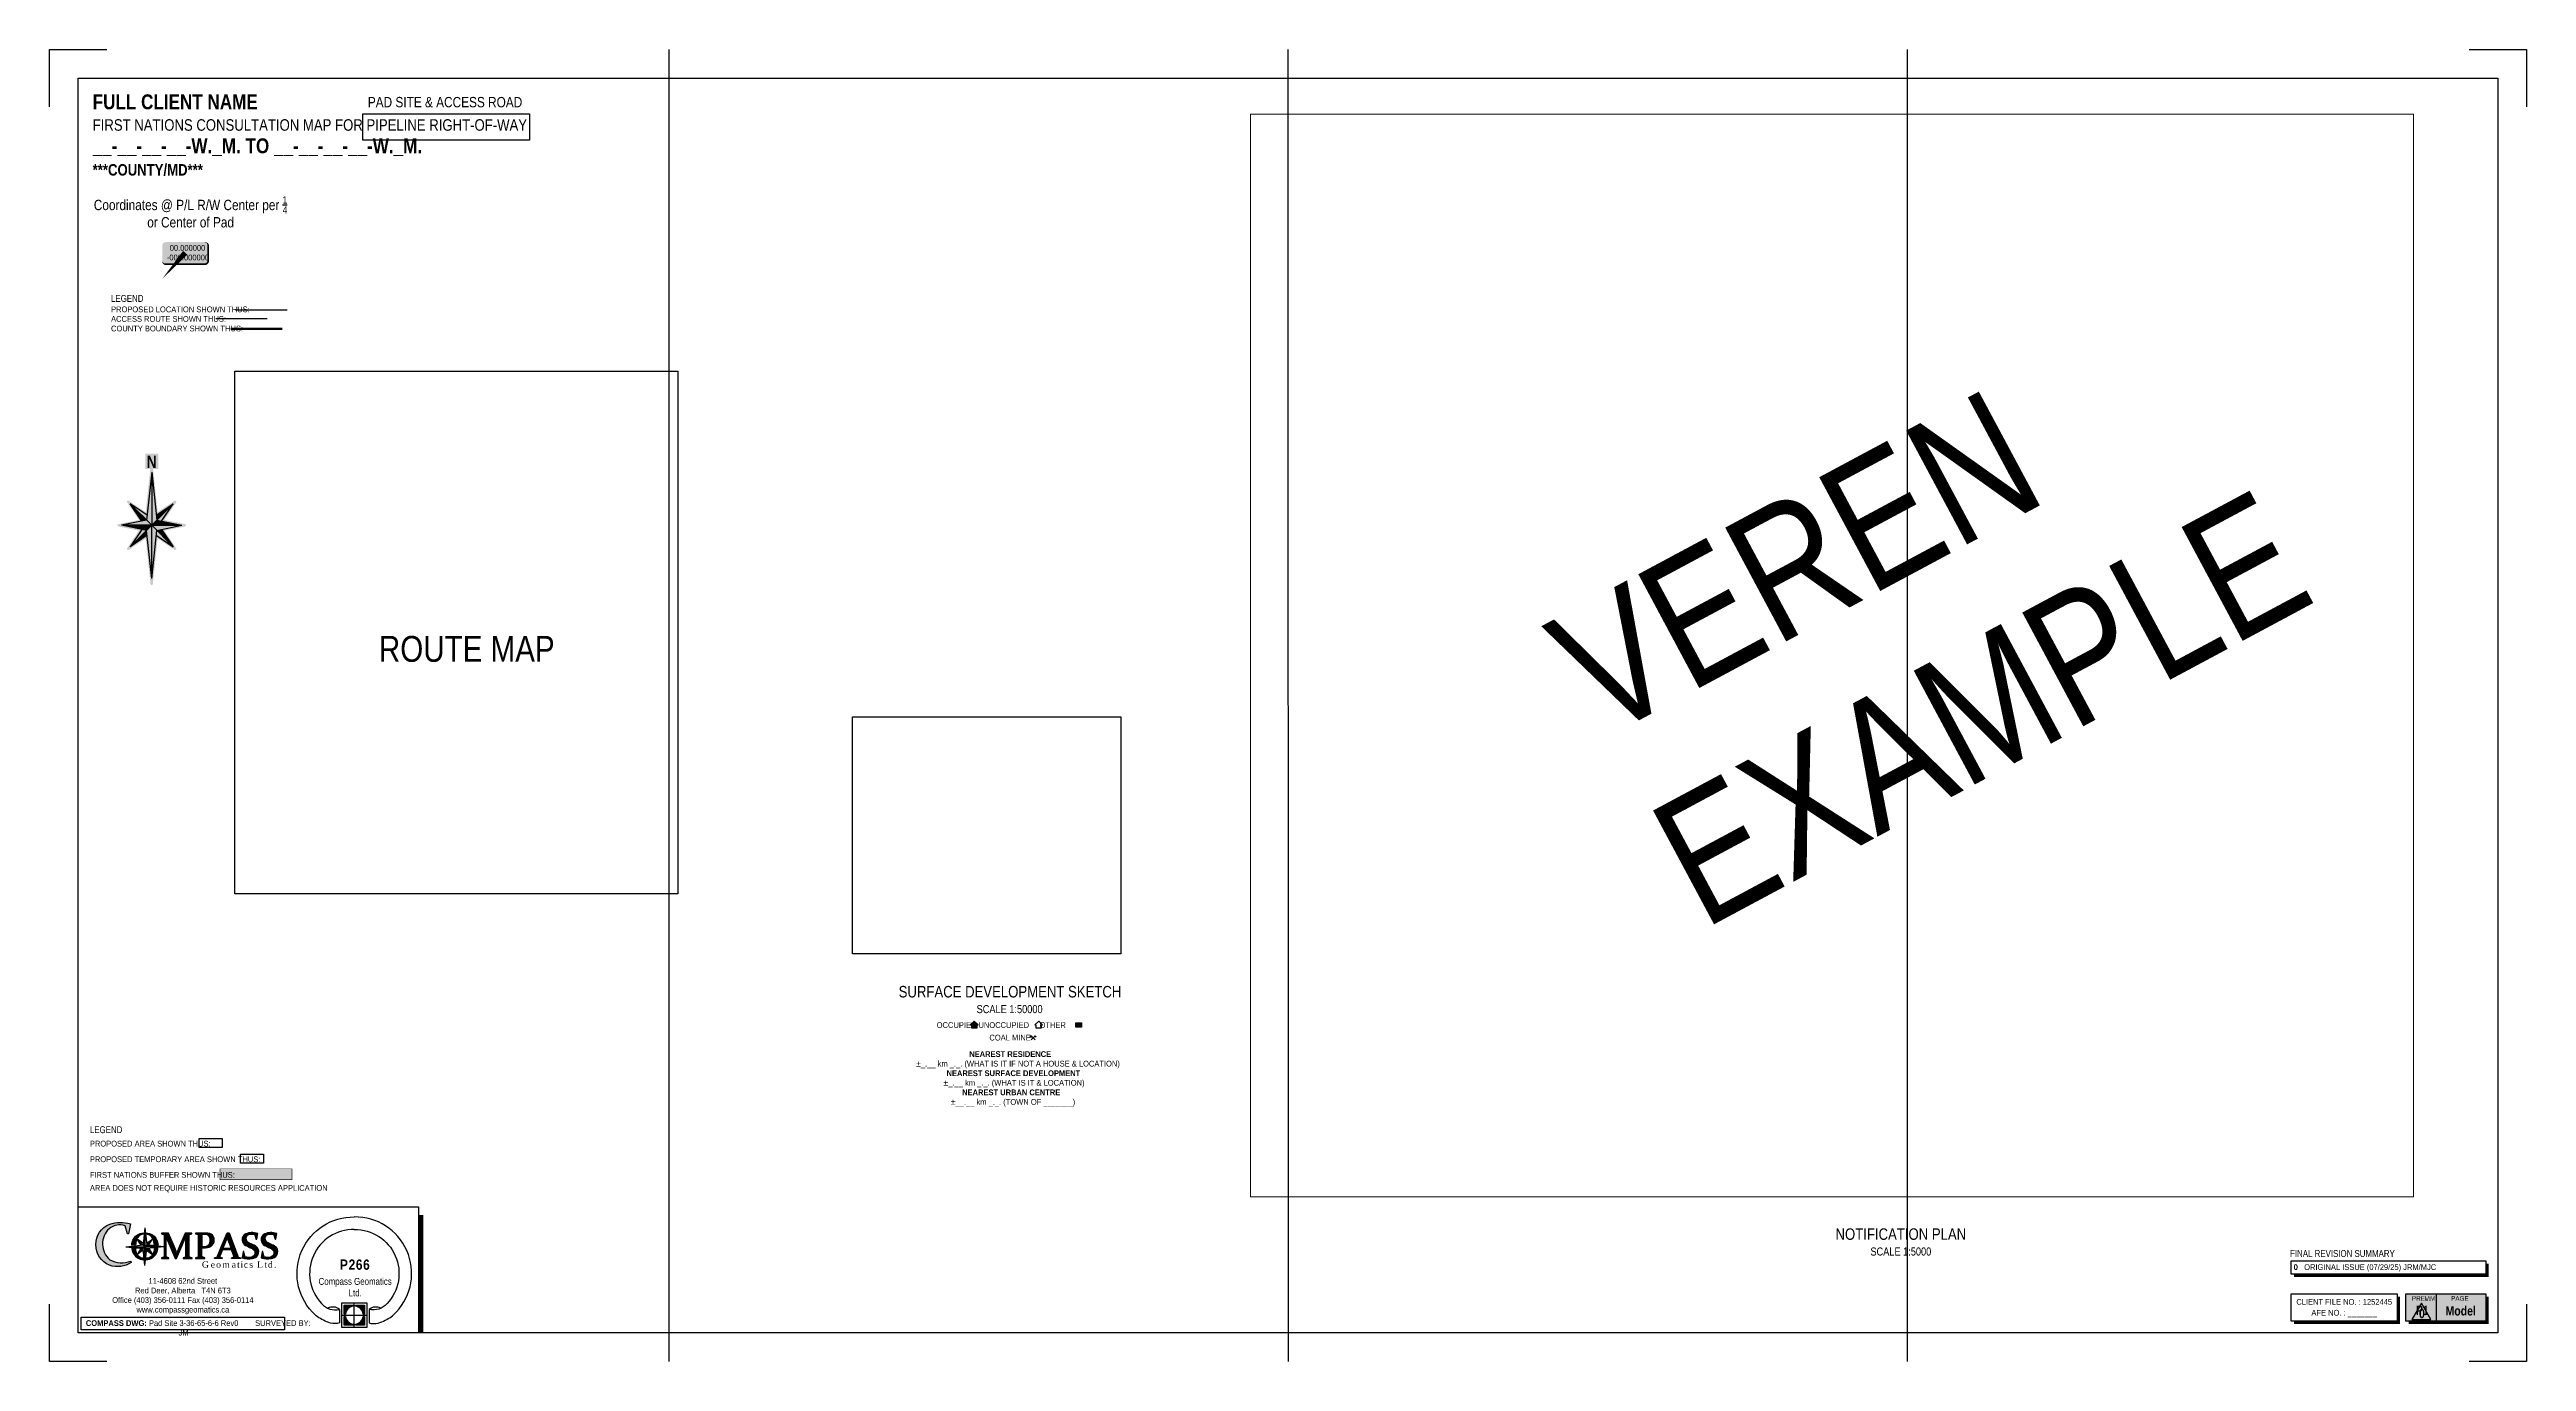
# Paper-space layout 'FNC' of a CAD drawing. Extents: x -1834 to 2484, y -232 to 2054.
import ezdxf
from ezdxf.enums import TextEntityAlignment as Align

# ---------------------------------------------------------------- set-up
doc = ezdxf.new("R2010")
doc.units = 0
doc.header["$LTSCALE"] = 5
doc.linetypes.add('BORDER2', pattern=[22.224999999999998, 6.35, -3.175, 6.35, -3.175, 0, -3.175])
doc.linetypes.add('foc-TIELINE', pattern=[1.875, 1.25, -0.625])
doc.layers.get('Defpoints').update_dxf_attribs({"color": 9})
doc.layers.add('AS-COUNTY', color=7, linetype='BORDER2', lineweight=60, true_color=0xcc33ff)
for name, color, linetype in [('AS-RESIDENCE', 14, 'Continuous'), ('AS-SYMBOL', 7, 'Continuous'), ('AS-UNDERLAY-H', 141, 'Continuous'), ('CG-LOGO', 7, 'Continuous'), ('CG-NORTH', 7, 'Continuous'), ('CG-NOTES', 7, 'Continuous'), ('CG-PRELIM', 7, 'Continuous'), ('CG-REVISION', 7, 'Continuous'), ('DETAIL-T', 7, 'Continuous'), ('P-PROPOSED', 10, 'Continuous'), ('P-TEMP_WORKSPACE', 46, 'Continuous')]:
    doc.layers.add(name, color=color, linetype=linetype)
doc.layers.add('P-FNC BUFFER OUTLINE-YELLOW', color=7, linetype='foc-TIELINE', true_color=0xffcf3d)
doc.layers.add('P-FNC-HATCH', color=7, linetype='Continuous', true_color=0xb8b800, transparency=0.6)
doc.styles.add('80', font='ARIALN.TTF', dxfattribs={"height": 10})
doc.styles.add('80CG', font='ARIALN.TTF', dxfattribs={"height": 10})
doc.styles.add('80L', font='ARIALN.TTF', dxfattribs={"height": 10})
doc.styles.add('BOLD', font='ARIALNB.TTF')

psp = doc.layouts.new('FNC')

# ---------------------------------------------------------------- texts
at = {"insert": (-1763.407254397311, 178.1712860841058), "char_height": 12, "attachment_point": 1, "style": '80L'}
psp.add_mtext_dynamic_manual_height_columns('{\\C14;LEGEND}', width=58.91155714285713, gutter_width=45, heights=[0], dxfattribs=at)
at = {"layer": 'CG-NOTES', "style": '80L'}
for s, p in [('PROPOSED AREA SHOWN THUS:', (-1763.500980903567, 142.8812619423811)), ('PROPOSED TEMPORARY AREA SHOWN THUS:', (-1763.500980903567, 115.6602597994192)), ('FIRST NATIONS BUFFER SHOWN THUS:', (-1763.500980903567, 88.43925765645736)), ('AREA DOES NOT REQUIRE HISTORIC RESOURCES APPLICATION', (-1763.500980903567, 65.66025979941924))]:
    psp.add_text(s, height=10, dxfattribs=at).set_placement(p)
at = {"layer": 'CG-NOTES'}
for s, insert, char_height, width, attachment_point, style in [('{\\fArial Narrow|b1|i0|c0|p34;\\H1.3x;\\C14;FULL CLIENT NAME\\fBook Antiqua|b0|i0|c0|p18;\\H0.076923x;\\L\\C256; \\H10x;\\P}FIRST NATIONS CONSULTATION MAP FOR PIPELINE RIGHT-OF-WAY\\P{\\fArial Narrow|b1|i0|c0|p34;\\H1.3x;\\C14;__-__-__-__-W._M. TO __-__-__-__-W._M.}', (-1758.641659961166, 1976.270205977422), 20, 878.9470173445253, 1, '80'), ('{\\H1.2x;\\C14;LEGEND\\H0.83333x;\\C256;\\PPROPOSED LOCATION SHOWN THUS:\\PACCESS ROUTE SHOWN THUS:\\P}COUNTY BOUNDARY SHOWN THUS:', (-1726.585790404541, 1626.611021921731), 10, 457.2221885556094, 1, '80'), ('\\pi144.55;{\\fArial Narrow|b1|i0|c0|p34;NEAREST RESIDENCE}\\P\\pi51.473;±_.__ km _._. (WHAT IS IT IF NOT A HOUSE & LOCATION)\\P\\pi104.93;{\\fArial Narrow|b1|i0|c0|p34;NEAREST SURFACE DEVELOPMENT}\\P\\pi99.211;±_.__ km _._. (WHAT IS IT & LOCATION)\\P\\pi132.15;{\\fArial Narrow|b1|i0|c0|p34;NEAREST URBAN CENTRE}\\P\\pi111.92;±__.__ km _._. (TOWN OF _______)', (-375.0201031254701, 308.9063611859208), 10, 412.3994344134993, 1, '80CG'), ('11-4608 62nd Street\\PRed Deer, Alberta   T4N 6T3\\POffice (403) 356-0111^IFax (403) 356-0114\\Pwww.compassgeomatics.ca', (-1601.41832687675, -117.9060090254502), 10, 219.7725784447476, 5, '80'), ('\\pi2.8697; {\\fArial Narrow|b1|i0|c0|p34;\\C14;COMPASS DWG:} Pad Site 3-36-65-6-6 Rev0        SURVEYED BY: \\P\\pi168.17;JM', (-1777.072634464801, -159.844703187493), 10, 350.4393271745104, 1, '80')]:
    psp.add_mtext(s, dxfattribs=dict(at, insert=insert, char_height=char_height, width=width, attachment_point=attachment_point, style=style))
at = {"layer": 'Defpoints', "color": 3, "attachment_point": 1, "style": '80'}
for s, width, insert, char_height in [('\\A1;PAD SITE & ACCESS ROAD', 268.2891405184175, (-1278.963496120771, 1971.744211263408), 18), ('\\A1;\\pi10.831;Coordinates @ P/L R/W Center per {\\H0.7x;\\S1/4;}\\P\\pi103.95;or Center of Pad', 357.049031377899, (-1767.47327388424, 1798.672310693514), 18), ('ROUTE MAP', 409.7944522456092, (-1259.644606022166, 1032.520158898175), 45)]:
    psp.add_mtext_dynamic_manual_height_columns(s, width=width, gutter_width=45, heights=[0], dxfattribs=dict(at, insert=insert, char_height=char_height))
at = {"layer": 'Defpoints', "color": 3, "insert": (765.7305170714019, 1048.881700682064), "char_height": 225, "width": 2025.045550420606, "attachment_point": 1, "rotation": 28.193044301696812, "style": '80'}
psp.add_mtext('VEREN EXAMPLE', dxfattribs=at)
at = {"layer": 'DETAIL-T', "color": 3, "char_height": 20, "style": '80CG'}
for s, insert, width, attachment_point in [('\\pi2.3966;SURFACE DEVELOPMENT SKETCH\\P\\pi138.28;{\\H0.7x;SCALE 1:50000}', (-355.9616248923307, 422.6419703469701), 390.0592034310162, 1), ('NOTIFICATION PLAN\\P{\\H0.7x;SCALE 1:5000}', (1393.520047209072, -23.51100664049272), 226.1481582537517, 5)]:
    psp.add_mtext(s, dxfattribs=dict(at, insert=insert, width=width, attachment_point=attachment_point))

# ---------------------------------------------------------------- blocks, each defined once
blk = doc.blocks.new('*U71')
at = {"layer": 'CG-NOTES'}
for p, q in [((-339.415299051645, 0), (0, 0)), ((-339.415299051645, -22.43489762052377), (-339.415299051645, 0)), ((0, 0), (0, -22.43489762052377)), ((-339.415299051645, -23.16159941467004), (-339.415299051645, -22.43489762052377)), ((0, -23.16159941467004), (-339.415299051645, -23.16159941467004)), ((0, -22.43489762052377), (0, -23.16159941467004))]:
    blk.add_line(p, q, dxfattribs=at)
at = {"layer": 'CG-NOTES', "const_width": 5, "flags": 128}
for points in [[(2.5, -22.48424573643843), (2.5, -25.66204991006093), (-334.415299051645, -25.66159941467004)], [(2.5, -22.48424573643843), (2.5, -5)]]:
    blk.add_lwpolyline(points, dxfattribs=at)
at = {"insert": (-341.0758834464814, 18.54966567302927), "char_height": 12, "attachment_point": 1, "style": '80L'}
blk.add_mtext_dynamic_manual_height_columns('{\\C14;FINAL REVISION SUMMARY}', width=182.551105047749, gutter_width=45, heights=[0], dxfattribs=at)
blk = doc.blocks.new('*U111')
at = {"layer": 'CG-NOTES'}
blk.add_blockref('*U71', (339.415299051645, 23.16159941467004), dxfattribs=at)
at = {"layer": 'CG-NOTES', "insert": (4.615035836903188, 4.008472746142956), "char_height": 10, "attachment_point": 7, "style": '80'}
blk.add_mtext_dynamic_manual_height_columns('{\\fArial Narrow|b1|i0|c0|p34;\\C14;0}   ORIGINAL ISSUE (07/29/25) JRM/MJC ', width=331.1614272377901, gutter_width=45, heights=[0], dxfattribs=at)
blk = doc.blocks.new('*U69')
for p, q in [((-4218.000000427836, 2186.000000000001), (-4218.000000427836, 2186.000000000001)), ((99.99999955164438, 2185.999999999998), (99.99999955164438, 2185.999999999998)), ((-4218.000000427838, -100), (-4218.000000427838, -100)), ((100.0000000205098, -100), (100.0000000205098, -100))]:
    blk.add_line(p, q)
at = {"color": 2}
for p, q in [((-4167.99999967063, -50), (-4168.000000118987, 2136.000000000001)), ((-4168.000000118987, 2136.000000000001), (49.99999956190095, 2135.999999999998)), ((49.99999956190036, 2135.999999999998), (50.00000001025514, -49.99999999999955)), ((50.00000001025513, -50), (-4167.99999967063, -50))]:
    blk.add_line(p, q, dxfattribs=at)
at = {"layer": 'Defpoints', "ltscale": 5}
for p, q in [((-4218.000000427836, 2186.000000000001), (-4118.000000427836, 2186.000000000001)), ((-4218.000000427836, 2086.000000000001), (-4218.000000427836, 2186.000000000001)), ((-979.500000448352, 2185.999999999999), (-979.4999999794863, -100)), ((-4.483554221e-07, 2185.999999999998), (99.99999955164458, 2185.999999999998)), ((99.99999955164438, 2185.999999999998), (99.99999957215469, 2085.999999999998)), ((-4218.000000427838, -100), (-4218.000000427838, 0)), ((99.99999999999956, 0), (100.0000000205098, -100)), ((-4118.000000427838, -100), (-4218.000000427838, -100)), ((100.0000000205098, -100), (2.05098445e-08, -100))]:
    blk.add_line(p, q, dxfattribs=at)
for points in [[(-3138.500000448349, 2185.999999999999), (-3138.499999979476, -100)], [(-2059.000000448349, 2185.999999999999), (-2058.999999979476, -100)]]:
    blk.add_lwpolyline(points, dxfattribs=at)
blk = doc.blocks.new('c_logo')
h = blk.add_hatch(color=256)
edge = h.paths.add_edge_path()
edge.add_arc((-141.8089468730341, -18.9137527942151), 62.9708570119018, 74.16606331242139, 107.5113401744521, ccw=False)
edge.add_line((-124.6273404999539, 41.66777273340642), (-127.7623322710215, 24.44524445400219))
edge.add_line((-127.7623322710214, 24.44524445400219), (-129.9305948524207, 24.25952652479239))
edge.add_line((-129.9305948524208, 24.25952652479282), (-133.7095658091392, 38.0026547924912))
edge.add_arc((-143.4949280717064, 10.54769984391072), 29.14666131546176, 70.38316173537258, 129.1598241253034)
edge.add_arc((-136.2077340152801, 6.598786887816459), 36.94546430244097, 134.0613010289029, 228.3205995268508)
edge.add_arc((-139.8395432490961, 16.82426458950146), 43.22716975444176, 241.0324741524257, 291.7343780988957)
edge.add_line((-123.8323415794838, -23.32990953583248), (-123.2532579984159, -25.71692193012922))
edge.add_arc((-147.2643032922891, 10.44430850187694), 43.40696813256002, 251.5178702026953, 303.5841475956417, ccw=False)
edge.add_arc((-146.142104267862, 5.152480626673252), 38.84072533910528, 112.1025592446124, 247.4698342886455, ccw=False)
at = {"linetype": 'Continuous'}
for points in [[(-99.39700652040665, 1.71595389042352), (-132.3945068438201, 1.71595389042352), (-102.5353322334894, -1.422371822659158)], [(-112.6715253228368, 14.99047269285455), (-105.6161651084483, 4.530471020202356), (-102.5353322334894, 4.854279603506199)], [(-99.39700652040665, 34.71345421383603), (-102.5353322334894, 4.854279603506199), (-99.39700652040626, 1.715953890422667)], [(-96.25868080732401, 4.854279603506199), (-99.39700652040665, 1.71595389042352), (-66.39950619699334, 1.71595389042352)], [(-96.25868080732401, -1.422371822659158), (-99.39700652040665, 1.71595389042352), (-99.39700652040665, -31.28154643298961)], [(-86.12248771797567, 14.99047269285455), (-96.58248939062828, 7.935112478464247), (-96.25868080732401, 4.854279603506199)], [(-102.2115236501855, -4.503204697617206), (-102.5353322334894, -1.422371822659158), (-112.6715253228377, -11.55856491200666)], [(-93.1778479323659, -1.098563239355314), (-96.25868080732442, -1.422371822659158), (-86.12248771797522, -11.55856491200921)]]:
    blk.add_hatch(color=14, dxfattribs=at).paths.add_polyline_path(points)
h = blk.add_hatch(color=256)
edge = h.paths.add_edge_path()
edge.add_arc((-89.03258730196795, 1.761478918800776), 33.35754330323901, 166.6682479576001, 175.6600605426517, ccw=False)
edge.add_arc((-102.282851818293, 5.613525035215332), 19.58837538490235, 121.65313960918729, 168.6953159440978, ccw=False)
edge.add_arc((-99.63140272901852, 0.8843975218451305), 25.00642618681784, 95.07361844220702, 121.13826820860791, ccw=False)
edge.add_line((-101.8428626652736, 25.79284579922898), (-102.1014743410904, 23.33232006338946))
edge.add_arc((-99.88857556712072, 6.395869178267901), 17.0804065984382, 97.44403620958587, 127.0912041308551)
edge.add_arc((-98.65365477405885, 8.369213005512393), 16.39600299650218, 134.7147770179336, 171.0441872735511)
edge.add_arc((-73.7978188470762, 3.176543310063095), 41.77617592153, 169.3158574498322, 177.503436806794)
edge.add_line((-115.5343423360638, 4.996291006809486), (-122.2944820347567, 4.28577169348955))
h = blk.add_hatch(color=256)
edge = h.paths.add_edge_path()
edge.add_arc((-99.09630943821298, 0.8843975218451305), 25.00642618681791, 58.86173179139212, 85.0802867408845, ccw=False)
edge.add_arc((-96.4448603489384, 5.613525035215332), 19.58837538490228, 11.304684055902214, 58.346860390812594, ccw=False)
edge.add_arc((-109.6951248652656, 1.76147891879907), 33.35754330324143, 4.327839473354686, 13.331752042401888, ccw=False)
edge.add_line((-76.43269778254148, 4.278747238641358), (-83.19306519072467, 4.989290485193009))
edge.add_arc((-124.9298933201556, 3.176543310064801), 41.77617592152969, 2.486952932341365, 10.68414255016545)
edge.add_arc((-100.074057393173, 8.369213005512393), 16.39600299650216, 8.955812726448892, 45.28522298206638)
edge.add_arc((-98.83913660011068, 6.395869178270459), 17.08040659843566, 52.90879586913996, 82.78327462733122)
edge.add_line((-96.69344742814769, 23.34096603680763), (-96.95176528245213, 25.79869624769216))
h = blk.add_hatch(color=256)
edge = h.paths.add_edge_path()
edge.add_line((-48.59432778723555, 2.465953890423691), (-58.3451783960329, 25.55588327584942))
edge.add_line((-58.3451783960329, 25.55588327584985), (-70.58449483210575, 25.55588327584985))
edge.add_line((-70.58449483210575, 25.55588327584985), (-70.58449483210575, 24.22734889456294))
edge.add_line((-70.58449483210575, 24.22734889456251), (-66.79581749715771, 23.04118853763398))
edge.add_arc((-67.24398675071483, 21.60970527885468), 1.499999999999768, -1.6427748050773516e-11, 72.615688045343, ccw=False)
edge.add_line((-65.7439867507149, 21.60970527885468), (-65.7439867507149, 2.465953890424117))
edge.add_line((-65.7439867507149, 2.465953890423691), (-65.7439867507149, -14.89141098138461))
edge.add_arc((-67.24398675071483, -14.89141098138418), 1.499999999999914, -73.4239949790367, 0, ccw=False)
edge.add_line((-66.81605624303097, -16.32907418276147), (-70.46272702796341, -17.41453124868471))
edge.add_line((-70.46272702796341, -17.41453124868428), (-70.46272702796341, -18.8858520004284))
edge.add_line((-70.46272702796341, -18.88585200042882), (-57.59664376603154, -18.88585200042882))
edge.add_line((-57.59664376603154, -18.88585200042882), (-57.59664376603154, -17.50490818183223))
edge.add_line((-57.59664376603154, -17.50490818183181), (-61.07786582783007, -16.40491532212564))
edge.add_arc((-60.62592236233695, -14.97461916258487), 1.500000000000069, 180, 252.4645608912655, ccw=False)
edge.add_line((-62.12592236233684, -14.97461916258487), (-62.12592236233684, 2.465953890423693))
edge.add_line((-62.12592236233684, 2.465953890423691), (-62.12592236233684, 18.40336857929315))
edge.add_line((-62.12592236233684, 18.40336857929315), (-46.37872742198021, -18.88585200042882))
edge.add_line((-46.37872742198021, -18.88585200042882), (-44.060751084324, -18.88585200042882))
edge.add_line((-44.060751084324, -18.88585200042882), (-35.02860911452456, 2.465953890423691))
edge.add_line((-35.02860911452456, 2.465953890423691), (-28.32454957899327, 18.31421871642035))
edge.add_line((-28.32454957899324, 18.31421871642078), (-28.32454957899324, 2.465953890424117))
edge.add_line((-28.32454957899324, 2.465953890423691), (-28.32454957899324, -15.00522111560727))
edge.add_arc((-29.82454957899319, -15.00522111560684), 1.499999999999914, -73.4239949790367, 0, ccw=False)
edge.add_line((-29.39661907130938, -16.44288431698413), (-32.66093655593278, -17.41453124868471))
edge.add_line((-32.66093655593278, -17.41453124868428), (-32.66093655593278, -18.8858520004284))
edge.add_line((-32.66093655593278, -18.88585200042882), (-17.25283311256658, -18.88585200042882))
edge.add_line((-17.25283311256658, -18.88585200042882), (-17.25283311256615, -17.50490818183266))
edge.add_line((-17.25283311256612, -17.50490818183266), (-21.00098821903495, -16.32057010141153))
edge.add_arc((-20.54904475354147, -14.89027394187076), 1.499999999999791, 179.9999999999837, 252.4645608912451, ccw=False)
edge.add_line((-22.04904475354135, -14.8902739418699), (-22.04904475354135, 2.465953890424117))
edge.add_line((-22.04904475354135, 2.465953890423691), (-22.04904475354135, 21.67159829839704))
edge.add_arc((-20.54904475354147, 21.67159829839704), 1.499999999999914, 107.38431195463659, 180, ccw=False)
edge.add_line((-20.99721400709808, 23.10308155717678), (-17.40622721117629, 24.22734889456208))
edge.add_line((-17.40622721117631, 24.22734889456251), (-17.40622721117631, 25.55588327584985))
edge.add_line((-17.40622721117631, 25.55588327584985), (-29.0744749244385, 25.55588327584985))
edge.add_line((-29.0744749244385, 25.55588327584985), (-38.84186983931795, 2.465953890424117))
edge.add_line((-38.84186983931795, 2.465953890423691), (-43.72223206513979, -9.071126380371908))
edge.add_line((-43.72223206513979, -9.07112638037148), (-48.59432778723555, 2.465953890424116))
h = blk.add_hatch(color=256)
h.paths.add_polyline_path([(7.558605911599328, 25.55588327580295), (-11.0900939240538, 25.55588327584985), (-11.0900939240538, 24.23823740247542), (-7.331067049742272, 23.04512976490088, -0.3268053015718586), (-6.284854817625614, 21.61541767440156), (-6.284854817625614, -14.87691821425102, -0.3318029921495306), (-7.356924309941746, -16.31458141562831), (-11.0522845844514, -17.41453124868428), (-11.0522845844514, -18.88585200042882), (5.268716431381562, -18.88585200042882), (5.268716431381562, -17.50490818183181), (1.048056534506827, -16.17126853822554, -0.3271622047264688), (0, -14.74097237868392), (0, 0, 0.1356933777422112), (12.60967397599177, 0.96595389042335, 0.5183064180288013), (18.75064309159302, 21.82977656885754, 0.2017979932081777)])
h.paths.add_polyline_path([(-2.9559e-12, 22.87025782613199, -0.0590895165284061), (7.310833558562876, 22.83251037596159, -0.2364589739569613), (13.29942082717241, 18.67631952347039, -0.297964476037825), (11.93665314891905, 5.05088252759009, -0.2699589374071311), (0.5050838495090489, 2.465953890423691, -0.0114553398463553), (0, 2.637759163995383)], flags=16)
h = blk.add_hatch(color=256)
h.paths.add_polyline_path([(47.38917094694261, 26.0747598103805), (44.09159214972521, 25.78730539760245), (34.3912354473689, 2.465953890423691), (27.14499143913247, -14.95528213296978, -0.2255406639426936), (25.70943089207037, -16.2476731878462), (21.78928763241675, -17.41453124868428), (21.78928763241675, -18.88585200042882), (34.65537089434906, -18.88585200042882), (35.29094081245194, -18.88585200042882), (35.29094081245194, -17.50490818183181), (32.38417490251368, -16.58643136851424, -0.4344595725520308), (31.44017973504208, -14.60717680162503), (35.78369310047083, -3.562117597796826), (51.75874954248133, -3.562117597796826), (55.68821559868059, -14.51736951929149, -0.4304407640583161), (54.70422347154215, -16.46146580931571), (51.50233184175465, -17.41453124868428), (51.50233184175465, -18.88585200042882), (67.82260334315129, -18.88585200042882), (67.82260334315129, -17.50490818183181), (63.85597222351737, -16.2515362821864, -0.2322908187213714), (62.42167012279868, -14.88135850157476), (56.05452719070274, 2.465953890423691)])
h.paths.add_polyline_path([(44.13845153114311, 17.6830804105603), (49.59658088884783, 2.465953890423691), (50.8649298477626, -1.070170908860745), (36.76366102545717, -1.070170908860745), (38.15425613627315, 2.465953890423691)], flags=16)
h = blk.add_hatch(color=256)
edge = h.paths.add_edge_path()
edge.add_arc((103.2767795989069, 50.79210388957449), 54.14188244395035, 243.1997032005055, 248.1344618700525)
edge.add_arc((69.87811550702122, -30.22056499854552), 33.49157174677647, 55.76473136307402, 66.723874593412, ccw=False)
edge.add_arc((84.54215770040594, -9.000821173706015), 7.700827927235223, -65.64780493678592, 57.14280774353489, ccw=False)
edge.add_arc((81.8276175667383, 0.6693944768710481), 17.69491736939631, 248.3428280516119, 289.44247052672847, ccw=False)
edge.add_line((75.29727051062581, -15.77641556813688), (73.08045851975169, -6.701136834603716))
edge.add_line((73.08045851975169, -6.701136834604143), (71.65025677699634, -6.879784547923008))
edge.add_line((71.65025677699634, -6.879784547923008), (70.14854328950821, -17.81299376212899))
edge.add_arc((81.23663443062458, 14.19038004987953), 33.86977561934618, 250.8905218201523, 281.4155414774213)
edge.add_arc((84.63175870726917, -3.128665093898064), 16.22167760136036, 281.7683286632087, 321.9947523172481)
edge.add_arc((87.27099664244282, -6.993338573668098), 11.84788654995973, 328.8789264098236, 398.3500034312464)
edge.add_arc((79.65961411014338, -17.5851383581255), 24.65074191265206, 46.70964202867931, 54.43017768423636)
edge.add_arc((79.65961411019282, -17.58513835807008), 24.65074191257824, 54.4301776842549, 70.30909194098133)
edge.add_arc((139.3547082119348, 119.5594075825985), 124.9883619642713, 243.6165751633001, 245.7228211776466, ccw=False)
edge.add_arc((89.49043782709612, 20.56901031969033), 14.16668255559051, 223.2297265209252, 246.37375808542248, ccw=False)
edge.add_arc((84.70702603746294, 16.09491403024122), 7.617021026083272, 121.27226692783799, 223.3530360130308, ccw=False)
edge.add_arc((86.60919235381033, 7.459770820680375), 16.23825572627472, 69.6826362373834, 111.1396533806963, ccw=False)
edge.add_line((92.24743735401137, 22.6877431856937), (94.27447698024298, 14.72671322018698))
edge.add_line((94.27447698024298, 14.72671322018698), (95.64154966584387, 14.9151403681094))
edge.add_line((95.64154966584387, 14.9151403681094), (97.57430694742015, 24.94886394015168))
edge.add_arc((87.24880380100772, -14.39743155427862), 40.67858139563823, 75.2956461111515, 91.68432224983955)
edge.add_arc((85.9634589457956, 5.555505087902191), 20.70826340517532, 89.7518440063165, 117.2210048192214)
edge.add_arc((80.52369494034383, 14.40760681878544), 10.3782342852511, 112.8656776775466, 186.9967471490949)
edge.add_arc((81.92974400426624, 14.16931069093635), 11.75186255713215, 185.0081504046308, 240.0685385104642)
edge.add_arc((103.2767795991806, 50.79210389017475), 54.14188244460953, 239.8289642661028, 243.1997032005333)
h = blk.add_hatch(color=256)
edge = h.paths.add_edge_path()
edge.add_arc((136.4648169051394, 50.79210389035894), 54.14188244481046, 243.1997032005447, 248.1344618700134)
edge.add_arc((103.0661528128989, -30.22056499854552), 33.49157174677647, 55.76473136307402, 66.723874593412, ccw=False)
edge.add_arc((117.7301950062845, -9.000821173706868), 7.700827927235477, -65.64780493677767, 57.1428077435437, ccw=False)
edge.add_arc((115.0156548726169, 0.6693944768736059), 17.69491736939901, 248.3428280516124, 289.4424705267283, ccw=False)
edge.add_line((108.4853078165035, -15.77641556813688), (106.2684958256294, -6.701136834603716))
edge.add_line((106.2684958256294, -6.701136834604143), (104.8382940828741, -6.879784547923008))
edge.add_line((104.8382940828741, -6.879784547923008), (103.3365805953876, -17.81299376212899))
edge.add_arc((114.4246717365031, 14.19038004987612), 33.86977561934268, 250.8905218201519, 281.4155414774211)
edge.add_arc((117.8197960131477, -3.128665093895506), 16.22167760136268, 281.7683286632039, 321.9947523172428)
edge.add_arc((120.4590339483205, -6.993338573668949), 11.84788654996053, 328.8789264098331, 398.3500034312512)
edge.add_arc((112.8476514163681, -17.58513835770344), 24.65074191210689, 46.70964202859376, 54.43017768432181)
edge.add_arc((112.8476514160714, -17.58513835806411), 24.65074191257289, 54.43017768424846, 70.3090919409748)
edge.add_arc((172.5427455178142, 119.5594075825985), 124.9883619642713, 243.6165751633001, 245.7228211776466, ccw=False)
edge.add_arc((122.6784751329755, 20.56901031969033), 14.16668255559051, 223.2297265209252, 246.37375808542248, ccw=False)
edge.add_arc((117.8950633433423, 16.09491403024122), 7.617021026083272, 121.27226692783799, 223.3530360130308, ccw=False)
edge.add_arc((119.7972296596889, 7.459770820682081), 16.23825572627243, 69.68263623738358, 111.13965338069619, ccw=False)
edge.add_line((125.4354746598891, 22.6877431856937), (127.4625142861224, 14.72671322018698))
edge.add_line((127.4625142861224, 14.72671322018698), (128.8295869717233, 14.9151403681094))
edge.add_line((128.8295869717233, 14.9151403681094), (130.7623442532996, 24.94886394015168))
edge.add_arc((120.4368411068872, -14.39743155427862), 40.67858139563823, 75.2956461111515, 91.68432224983955)
edge.add_arc((119.1514962516742, 5.555505087898779), 20.70826340517873, 89.75184400631422, 117.2210048192192)
edge.add_arc((113.7117322462215, 14.40760681878544), 10.3782342852511, 112.8656776775466, 186.9967471490949)
edge.add_arc((115.117781310144, 14.16931069093635), 11.75186255713215, 185.0081504046308, 240.0685385104642)
edge.add_arc((136.4648169050584, 50.79210389017475), 54.14188244460953, 239.8289642661028, 243.1997032005333)
h = blk.add_hatch(color=256)
edge = h.paths.add_edge_path()
edge.add_arc((-89.03258730196625, 3.033451240814599), 33.35754330324121, 186.7163847331005, 193.3317520424035)
edge.add_arc((-102.282851818293, -0.818594875602514), 19.58837538490235, 191.3046840559022, 238.3468603908127)
edge.add_arc((-99.63140272901852, 3.910532637767687), 25.00642618681748, 238.8617317913916, 264.5935532892519)
edge.add_line((-101.9875164489492, -20.98464920080318), (-102.2467961657503, -18.51776747957444))
edge.add_arc((-99.88857556712117, -1.600939018655935), 17.08040659843774, 232.9087958691452, 262.0640601260245, ccw=False)
edge.add_arc((-98.65365477405885, -3.574282845900426), 16.39600299650218, 188.9558127264489, 225.2852229820664, ccw=False)
edge.add_arc((-73.7978188470762, 1.618386849547164), 41.77617592152969, 184.3813010995072, 190.6841425501655, ccw=False)
edge.add_line((-115.4519137933353, -1.573046814910128), (-122.1612059543069, -0.8678717931569224))
h = blk.add_hatch(color=256)
edge = h.paths.add_edge_path()
edge.add_arc((-124.9298933201556, 1.618386849547164), 41.77617592152969, 349.31585744983454, 355.62836183744616, ccw=False)
edge.add_arc((-100.074057393173, -3.574282845900426), 16.39600299650216, 314.7147770179336, 351.0441872735511, ccw=False)
edge.add_arc((-98.83913660011031, -1.600939018657641), 17.08040659843609, 277.7081575009974, 307.0912041308572, ccw=False)
edge.add_line((-96.54818819791672, -18.52700899920506), (-96.8071530843663, -20.99089530972989))
edge.add_arc((-99.09630943821298, 3.910532637767687), 25.00642618681787, 275.252365049833, 301.1382682086079)
edge.add_arc((-96.4448603489384, -0.818594875602514), 19.58837538490228, 301.6531396091874, 348.6953159440978)
edge.add_arc((-109.6951248652635, 3.033451240812894), 33.35754330323906, 346.6682479575994, 353.2958180056096)
edge.add_line((-76.56567606842867, -0.8608160388388341), (-83.27526073078387, -1.566021803725732))
at = {"color": 14, "linetype": 'Continuous'}
for p, q in [((-132.3945068438191, 1.71595389042352), (-102.5353322334894, 4.854279603506199)), ((-132.3945068438191, 1.71595389042352), (-102.5353322334894, -1.422371822659158)), ((-132.3945068438191, 1.71595389042352), (-99.39700652040665, 1.71595389042352)), ((-99.39700652040665, 1.71595389042352), (-112.6715253228373, 14.99047269285455)), ((-105.6161651084483, 4.530471020202356), (-112.6715253228373, 14.99047269285455)), ((-102.2115236501855, 7.935112478464247), (-112.6715253228377, 14.9904726928554)), ((-99.39700652040665, 1.71595389042352), (-112.6715253228377, -11.55856491200666)), ((-99.39700652040665, 34.71345421383603), (-102.5353322334894, 4.854279603506199)), ((-99.39700652040665, 34.71345421383603), (-99.39700652040665, 1.71595389042352)), ((-99.39700652040665, 34.71345421383603), (-96.25868080732401, 4.854279603506199)), ((-99.39700652040665, 1.71595389042352), (-86.12248771797567, 14.99047269285455)), ((-66.39950619699414, 1.71595389042352), (-99.39700652040665, 1.71595389042352)), ((-99.39700652040665, 1.71595389042352), (-86.12248771797647, -11.55856491200751)), ((-99.39700652040665, -31.28154643298876), (-99.39700652040665, 1.71595389042352)), ((-96.58248939062788, 7.9351124784651), (-86.12248771797567, 14.99047269285455)), ((-66.39950619699414, 1.71595389042352), (-96.25868080732401, 4.854279603506199)), ((-66.39950619699414, 1.71595389042352), (-96.25868080732401, -1.422371822659158)), ((-93.1778479323659, 4.530471020202356), (-86.12248771797476, 14.99047269285455)), ((-105.6161651084474, -1.098563239355314), (-112.6715253228385, -11.55856491200751)), ((-102.2115236501855, -4.503204697617206), (-112.6715253228377, -11.55856491200666)), ((-99.39700652040665, -31.28154643298876), (-102.5353322334894, -1.422371822659158)), ((-99.39700652040665, -31.28154643298876), (-96.25868080732401, -1.422371822659158)), ((-96.58248939062788, -4.503204697617206), (-86.12248771797567, -11.55856491200751)), ((-93.1778479323659, -1.098563239355314), (-86.12248771797647, -11.55856491200751))]:
    blk.add_line(p, q, dxfattribs=at)
at = {"flags": 128}
for points in [[(-160.7565349658962, 41.13887194672827, -0.1465316635519426), (-124.6273404999539, 41.66777273340642), (-127.7623322710214, 24.44524445400219), (-129.9305948524208, 24.25952652479282), (-133.7095658091392, 38.00265479249077, 0.262236253853619), (-161.9006295055909, 33.14765605105777, 0.4361583459313366), (-160.7750591626988, -20.99494188565586, 0.2249100134713672), (-123.8323415794838, -23.32990953583248), (-123.2532579984159, -25.71692193012945, -0.2311728149990325), (-161.0246969773236, -30.72383996382365, -0.6704991385389805)], [(-122.2944820347567, 4.28577169348955, -0.0392543275727502), (-121.4911860069197, 9.453362000228651, -0.2081922973132762), (-112.562353736617, 22.28794528093999, -0.1142213671876321), (-101.8428626652736, 25.79284579922898), (-102.1014743410904, 23.33232006338903, 0.1300866098046953), (-110.1895217705453, 20.02050850861821, 0.159858156381974), (-114.8497690352205, 10.92162306283199, 0.0357402605347716), (-115.5343423360638, 4.996291006809486)], [(-96.95176528245213, 25.79869624769259, -0.114901718755816), (-86.16535843061442, 22.28794528093999, -0.2081922973132762), (-77.2365261603117, 9.453362000228651, -0.0393072051761171), (-76.43269778254148, 4.278747238641358), (-83.19306519072467, 4.989290485193009, 0.0357822468346067), (-83.87794313201141, 10.92162306283199, 0.159858156381974), (-88.53819039668663, 20.02050850861821, 0.1310953551998746), (-96.69344742814769, 23.34096603680763)], [(-48.59432778723555, 2.465953890423691), (-58.3451783960329, 25.55588327584985), (-70.58449483210575, 25.55588327584985), (-70.58449483210575, 24.22734889456251), (-66.79581749715777, 23.04118853763441, -0.3278923596880715), (-65.7439867507149, 21.60970527885468), (-65.7439867507149, 2.465953890423691), (-65.7439867507149, -14.89141098138418, -0.3318029921495235), (-66.81605624303097, -16.32907418276147), (-70.46272702796341, -17.41453124868428), (-70.46272702796341, -18.88585200042882), (-57.59664376603154, -18.88585200042882), (-57.59664376603154, -17.50490818183181), (-61.07786582783001, -16.40491532212564, -0.3271622047264857), (-62.12592236233684, -14.97461916258487), (-62.12592236233684, 2.465953890423691), (-62.12592236233684, 18.40336857929315), (-46.37872742198021, -18.88585200042882), (-44.060751084324, -18.88585200042882), (-35.02860911452456, 2.465953890423691), (-28.32454957899324, 18.31421871642078), (-28.32454957899324, 2.465953890423691), (-28.32454957899324, -15.00522111560684, -0.3318029921495267), (-29.39661907130938, -16.44288431698413), (-32.66093655593278, -17.41453124868428), (-32.66093655593278, -18.88585200042882), (-17.25283311256658, -18.88585200042882), (-17.25283311256612, -17.50490818183266), (-21.00098821903498, -16.32057010141153, -0.3271622047264687), (-22.04904475354135, -14.8902739418699), (-22.04904475354135, 2.465953890423691), (-22.04904475354135, 21.67159829839704, -0.3278923596880931), (-20.99721400709808, 23.10308155717678), (-17.40622721117631, 24.22734889456251), (-17.40622721117631, 25.55588327584985), (-29.0744749244385, 25.55588327584985), (-38.84186983931795, 2.465953890423691), (-43.72223206513979, -9.07112638037148)], [(78.86517045829282, 2.465953890423691, 0.0215352748419046), (83.1127374543313, 0.5451652866474888, -0.0478547634156371), (88.72021869835623, -2.531929687347087, -0.5937011507081261), (87.7175513872628, -16.0164911843583, -0.1812784818539605), (75.29727051062581, -15.77641556813688), (73.08045851975169, -6.701136834604143), (71.65025677699634, -6.879784547923008), (70.14854328950821, -17.81299376212899, 0.1339837407111155), (87.94024987521584, -19.00936754668947, 0.1773458349477705), (97.41370033663358, -13.11689778972578, 0.3127633352499202), (96.56252602891176, 0.357844825017537, 0.0336999406326081), (93.99881828904928, 2.465953890423691, 0.0693959118469853), (87.96557948390944, 5.624127378940215, -0.0091904906973563), (83.8128749915852, 7.589789430911651, -0.1013295738839718), (79.16840352671204, 10.86589213363396, -0.4774082049766599), (80.75298880032437, 22.6052595540304, -0.1828895226108778), (92.24743735401137, 22.6877431856937), (94.27447698024298, 14.72671322018698), (95.64154966584387, 14.9151403681094), (97.57430694742015, 24.94886394015168, 0.0716312279287952), (86.0531490357106, 26.26357426264406, 0.1204340827751572), (76.49100310935968, 23.97030222729256, 0.335231366074417), (70.2227466504961, 13.14340303400826, 0.2449777313078915), (76.06599137727233, 3.984877535814348, 0.0147086837386544)], [(112.0532077641705, 2.465953890423691, 0.0215352748415622), (116.300774760209, 0.5451652866474888, -0.0478547634156371), (121.908256004234, -2.531929687347087, -0.5937011507081261), (120.9055886931422, -16.0164911843583, -0.1812784818539605), (108.4853078165035, -15.77641556813688), (106.2684958256294, -6.701136834604143), (104.8382940828741, -6.879784547923008), (103.3365805953876, -17.81299376212899, 0.1339837407111155), (121.1282871810936, -19.00936754668947, 0.1773458349477705), (130.601737642513, -13.11689778972578, 0.3127633352499202), (129.7505633347895, 0.357844825017537, 0.0336999406333551), (127.186855594927, 2.465953890423691, 0.0693959118469853), (121.1536167897889, 5.624127378940215, -0.0091904906973563), (117.0009122974646, 7.589789430911651, -0.1013295738839718), (112.3564408325915, 10.86589213363396, -0.4774082049766599), (113.9410261062038, 22.6052595540304, -0.1828895226108778), (125.4354746598891, 22.6877431856937), (127.4625142861224, 14.72671322018698), (128.8295869717233, 14.9151403681094), (130.7623442532996, 24.94886394015168, 0.0716312279287952), (119.24118634159, 26.26357426264406, 0.1204340827751572), (109.6790404152374, 23.97030222729256, 0.335231366074417), (103.4107839563738, 13.14340303400826, 0.2449777313078915), (109.25402868315, 3.984877535814348, 0.0147086837386544)], [(-122.1612059543069, -0.867871793156496, 0.0288730045137184), (-121.4911860069197, -4.658431840615833, 0.2081922973132762), (-112.562353736617, -17.49301512132717, 0.1127504262219082), (-101.9875164489492, -20.98464920080318), (-102.2467961657503, -18.51776747957444, -0.127904559662518), (-110.1895217705453, -15.22557834900539, -0.159858156381974), (-114.8497690352205, -6.126692903219179, -0.0275082692849269), (-115.4519137933353, -1.573046814910128)], [(-83.27526073078387, -1.566021803725732, -0.0275504637547838), (-83.87794313201141, -6.126692903219179, -0.159858156381974), (-88.53819039668663, -15.22557834900539, -0.1289148361092237), (-96.54818819791672, -18.52700899920506), (-96.8071530843663, -20.99089530972947, 0.1134313328372924), (-86.16535843061442, -17.49301512132717, 0.2081922973132762), (-77.2365261603117, -4.658431840615833, 0.028926293475034), (-76.56567606842867, -0.8608160388388341)]]:
    blk.add_lwpolyline(points, format="xyb", close=True, dxfattribs=at)
for points in [[(-11.05228458445094, -18.88585200042882), (5.268716431381562, -18.88585200042882), (5.268716431381562, -17.50490818183181), (1.048056534506827, -16.17126853822554, -0.3271622047264687), (0, -14.74097237868392), (0, 0, 0.1356933777422112), (12.60967397599177, 0.96595389042335, 0.5183064180288013), (18.75064309159302, 21.82977656885754, 0.2017979932081777), (7.558605911599328, 25.55588327580295), (-11.0900939240538, 25.55588327584985), (-11.0900939240538, 24.23823740247542), (-7.331067049742272, 23.04512976490088, -0.3268053015718586), (-6.284854817625614, 21.61541767440156), (-6.284854817625614, -14.87691821425102, -0.3318029921495306), (-7.356924309941746, -16.31458141562831), (-11.0522845844514, -17.41453124868428), (-11.0522845844514, -18.88585200042882), (1.813798677480519, -18.88585200042882)], [(0.5050838495090489, 2.465953890423691, 0.2699589374070768), (11.93665314891734, 5.050882527588385, 0.2979644760379353), (13.2994208271707, 18.67631952347295, 0.2364589739566874), (7.310833558567992, 22.83251037596074, 0.0590895165284477), (-2.9559e-12, 22.87025782613199), (0, 2.637759163995383, 0.0114553398463553), (0.5050838495090489, 2.465953890423691, 0.0114553398463553)], [(34.65537089434906, -18.88585200042882), (21.78928763241675, -18.88585200042882), (21.78928763241675, -17.41453124868428), (25.70943089207037, -16.2476731878462, 0.2255406639426937), (27.14499143913247, -14.95528213296978), (34.3912354473689, 2.465953890423691), (44.09159214972521, 25.78730539760245), (47.38917094694261, 26.0747598103805), (56.05452719070274, 2.465953890423691), (62.42167012279868, -14.88135850157476, 0.2322908187213713), (63.85597222351737, -16.2515362821864), (67.82260334315129, -17.50490818183181), (67.82260334315129, -18.88585200042882), (51.50233184175465, -18.88585200042882), (51.50233184175465, -17.41453124868428), (54.70422347154215, -16.46146580931571, 0.4304407640583159), (55.68821559868059, -14.51736951929149), (51.75874954248133, -3.562117597796826), (35.78369310047083, -3.562117597796826), (31.44017973504208, -14.60717680162503, 0.4344595725520306), (32.38417490251368, -16.58643136851424), (35.29094081245194, -17.50490818183181), (35.29094081245194, -18.88585200042882), (21.78928763241675, -18.88585200042882)]]:
    blk.add_lwpolyline(points, format="xyb", dxfattribs=at)
blk.add_lwpolyline([(50.8649298477626, -1.070170908860745), (49.59658088884783, 2.465953890423691), (44.13845153114311, 17.6830804105603), (38.15425613627315, 2.465953890423691), (36.76366102545717, -1.070170908860745)], close=True, dxfattribs=at)
at = {"insert": (-0.0031017396150617, -23.72022075553758), "char_height": 11.25, "width": 132.4162787179055, "attachment_point": 1, "style": '80CG'}
blk.add_mtext('{\\fBook Antiqua|b0|i0|c0|p18;\\T1.25;Geomatics Ltd.}', dxfattribs=at)
blk = doc.blocks.new('STAMP')
at = {"linetype": 'Continuous'}
h = blk.add_hatch(color=256, dxfattribs=at)
h.dxf.hatch_style = 1
h.paths.add_polyline_path([(-3.474913944171134, -57.26361503566338), (-3.474913944170905, -55.20986657456839), (-19.41405239776952, -55.20986657456839), (-19.41405239776952, -70.80815254819774), (-17.01945145670529, -70.80815254819774, -0.3410945359143284)])
h.paths.add_polyline_path([(14.06962356836348, -70.80815254819774), (16.46422450942771, -70.80815254819774), (16.46422450942771, -55.20986657456839), (0.5250860558290924, -55.20986657456839), (0.5250860558290924, -57.26361503566335, -0.3410945359143326)])
h.paths.add_polyline_path([(0.5250860558293198, -88.3526900607321), (0.5250860558290924, -90.40643852182708), (16.46422450942771, -90.40643852182708), (16.4642245094277, -74.80815254819774), (14.06962356836347, -74.80815254819774, -0.3410945359143284)])
h.paths.add_polyline_path([(-17.01945145670529, -74.80815254819774), (-19.41405239776952, -74.80815254819774), (-19.41405239776952, -90.40643852182708), (-3.474913944170907, -90.40643852182708), (-3.474913944170907, -88.35269006073212, -0.3410945359143325)])
for p, q in [((-23.41405239776952, -72.80815254819777), (20.46422450942771, -72.80815254819777)), ((-19.41405239776952, -70.80815254819774), (-17.01945145670527, -70.80815254819774)), ((-19.41405239776952, -74.80815254819774), (-17.01945145670527, -74.80815254819774)), ((-3.474913944171134, -57.26361503566336), (-3.474913944170907, -55.20986657456839)), ((-1.474913944170907, -94.40643852182708), (-1.474913944170907, -51.20986657456839)), ((0.5250860558290924, -57.26361503566335), (0.5250860558290924, -55.20986657456839)), ((14.06962356836345, -70.80815254819774), (16.46422450942771, -70.80815254819774)), ((14.06962356836345, -74.80815254819774), (16.46422450942771, -74.80815254819774)), ((-3.474913944170907, -90.40643852182708), (-3.474913944170907, -88.35269006073212)), ((0.5250860558290924, -90.40643852182708), (0.5250860558293198, -88.3526900607321))]:
    blk.add_line(p, q, dxfattribs=at)
at = {"linetype": 'Continuous', "flags": 128}
for points in [[(-1.474913944170907, 76.38759399020657, 0.6651530461622324), (-58.44882095227614, -52.50811037968057, 0.2846689843769764), (-27.19244998634179, -62.75452353732814), (-27.19244998634179, -86.19169118071663, -0.121433820963242), (-43.02731541576133, -86.57220866338844, -0.0341192892311111), (-55.1423628068086, -81.48985425836739, -0.1158463122245812), (-74.83892250053155, -67.19284602761937, -0.6614144384487874), (-1.474913944170907, 98.39077756735665, 0.6614144384487874)], [(-1.474913944170907, 76.38759399020657, -0.6651530461622324), (55.49899306393434, -52.50811037968057, -0.2846689843769764), (24.24262209799997, -62.75452353732814), (24.24262209799997, -86.19169118071663, 0.121433820963242), (40.07748752741952, -86.57220866338844, 0.0341192892311111), (52.19253491846678, -81.48985425836739, 0.1158463122245812), (71.88909461218975, -67.19284602761937, 0.6614144384487874), (-1.474913944170907, 98.39077756735665, -0.6614144384487874)]]:
    blk.add_lwpolyline(points, format="xyb", dxfattribs=at)
at = {"linetype": 'Continuous'}
blk.add_lwpolyline([(20.46422450942771, -94.40643852182708), (-23.41405239776952, -94.40643852182708), (-23.41405239776952, -51.20986657456839), (20.46422450942771, -51.20986657456839)], close=True, dxfattribs=at)
for points in [[(-19.41405239776952, -70.80815254819774), (-19.41405239776952, -55.20986657456839), (-3.474913944170907, -55.20986657456839)], [(-3.474913944170907, -90.40643852182708), (-19.41405239776952, -90.40643852182708), (-19.41405239776952, -74.80815254819774)], [(0.5250860558290924, -55.20986657456839), (16.46422450942771, -55.20986657456839), (16.46422450942771, -70.80815254819774)], [(16.46422450942771, -74.80815254819774), (16.46422450942771, -90.40643852182708), (0.5250860558290924, -90.40643852182708)]]:
    blk.add_lwpolyline(points, dxfattribs=at)
for centre, radius, start, end in [((-38.81261427545189, -76.49379100363487), 17.99432378881252, 49.77669387411148, 119.181765311742), ((-1.474913944170907, -72.80815254819774), 15.6726719635992, 97.33154317199086, 172.6684568280127), ((-1.474913944170907, -72.80815254819774), 15.6726719635992, 187.3315431719872, 262.6684568280091), ((-1.474913944170907, -72.80815254819774), 15.6726719635992, 7.331543171987209, 82.66845682800914), ((-1.474913944170907, -72.80815254819774), 15.6726719635992, 277.3315431719908, 352.6684568280128), ((35.86278638711008, -76.49379100363487), 17.99432378881252, 60.81823468827327, 130.2233061258885)]:
    blk.add_arc(centre, radius, start, end, dxfattribs=at)
at = {"linetype": 'Continuous', "attachment_point": 5, "style": '80CG'}
for s, width, insert, char_height in [('{\\fArial Narrow|b1|i0|c0|p34;\\T1.1;P266}', 51.54016400973313, (7.993605777301127e-15, 15.17804196665921), 18), ('Compass Geomatics\\PLtd.', 127.1841200545703, (5.551115123125783e-15, -23.95616562509557), 12)]:
    blk.add_mtext_dynamic_manual_height_columns(s, width=width, gutter_width=45, heights=[0], dxfattribs=dict(at, insert=insert, char_height=char_height))
blk = doc.blocks.new('NORTH')
h = blk.add_hatch(color=141)
h.dxf.hatch_style = 1
edge = h.paths.add_edge_path()
edge.add_line((-2.491826417608756, 97.79764166632559), (-11.33110282728876, 97.79764166632559))
edge.add_line((-11.33110282728876, 97.79764166632559), (-11.33110282728876, 124.5108430137709))
edge.add_line((-11.33110282728876, 124.5108430137709), (11.39352990136058, 124.5108430137709))
edge.add_line((11.39352990136058, 124.5108430137709), (11.39352990136058, 97.79764166632559))
edge.add_line((11.39352990136058, 97.79764166632559), (2.491826417608753, 97.79764166632559))
edge.add_line((2.491826417608753, 97.79764166632559), (10.37750138339402, 22.7704560742972))
edge.add_line((10.37750138339402, 22.7704560742972), (39.92203399470885, 42.69849494675881))
edge.add_arc((41.04041980165037, 41.04041980164875), 1.999999999999999, -34.00000000000517, 124.00000000000111, ccw=False)
edge.add_line((42.69849494676036, 39.92203399470711), (22.00406355378607, 9.241277745924236))
edge.add_line((22.00406355378607, 9.241277745924236), (58.2739075855486, 1.960886155649267))
edge.add_arc((57.88030183790379, -1.018906841307665e-12), 1.999999999999997, -78.64993825518172, 78.64993825517888, ccw=False)
edge.add_line((58.27390758554851, -1.960886155651323), (22.00406355378518, -9.24127774592482))
edge.add_line((22.00406355378518, -9.24127774592482), (42.69849494675569, -39.92203399470677))
edge.add_arc((41.04041980164563, -41.04041980164828), 1.999999999999995, -124.0000000000046, 34.00000000000102, ccw=False)
edge.add_line((39.922033994704, -42.69849494675827), (10.37750138339402, -22.77045607429739))
edge.add_line((10.37750138339402, -22.77045607429739), (1.989043790736552, -102.5812988196396))
edge.add_arc((9.224476449245426e-15, -102.3722418931042), 2.000000000000001, 185.9999999999985, 353.99999999999864, ccw=False)
edge.add_line((-1.989043790736544, -102.5812988196395), (-10.37750138339407, -22.77045607429672))
edge.add_line((-10.37750138339407, -22.77045607429672), (-39.92203399470549, -42.69849494675363))
edge.add_arc((-41.04041980164693, -41.04041980164351), 1.999999999999998, 145.9999999999955, 303.9999999999981, ccw=False)
edge.add_line((-42.69849494675693, -39.92203399470188), (-22.00406355378651, -9.24127774592452))
edge.add_line((-22.00406355378651, -9.241277745924519), (-58.27390758554856, -1.960886155651306))
edge.add_arc((-57.88030183790382, -9.995419635864475e-13), 2.000000000000002, 101.35006174482157, 258.6499382551812, ccw=False)
edge.add_line((-58.27390758554866, 1.960886155649287), (-22.00406355378779, 9.241277745923886))
edge.add_line((-22.00406355378779, 9.241277745923886), (-42.69849494675572, 39.9220339947068))
edge.add_arc((-41.04041980164558, 41.04041980164821), 2.000000000000002, 55.999999999995225, 213.9999999999969, ccw=False)
edge.add_line((-39.92203399470394, 42.6984949467582), (-10.37750138339407, 22.77045607429753))
edge.add_line((-10.37750138339407, 22.77045607429753), (-2.491826417608756, 97.79764166632557))
at = {"linetype": 'Continuous'}
for points in [[(0, 92.80546965959776), (-8.826541068045046, 8.826541068045172), (1.1937e-12, -2.3874e-12)], [(0, 0), (-52.79907522481363, 0), (-8.826541068045513, -8.826541068044662)], [(-37.3345841318361, 37.33458413183729), (-16.99915135460746, 7.18606521849972), (-8.826541068044788, 8.826541068045172)], [(8.826541068045024, 8.826541068045172), (0, 0), (52.79907522480353, 0)], [(8.826541068045024, -8.826541068045001), (0, 0), (0, -92.80546965959995)], [(37.3345841318374, 37.33458413183729), (7.915829427503197, 17.49138352886467), (8.826541068045024, 8.826541068045172)], [(-7.915829427502984, -17.4913835288645), (-8.826541068045046, -8.826541068045001), (-37.33458413183729, -37.33458413183472)], [(16.99915135460456, -7.186065218500572), (8.826541068044662, -8.826541068045001), (37.33458413183716, -37.33458413183968)]]:
    blk.add_hatch(color=14, dxfattribs=at).paths.add_polyline_path(points)
at = {"color": 14, "linetype": 'Continuous'}
for p, q in [((0, 92.80546965959776), (-8.826541068045046, 8.826541068045172)), ((0, 92.80546965959776), (0, 0)), ((0, 92.80546965959776), (8.826541068045024, 8.826541068045172)), ((-8.826541068045046, 8.826541068045172), (-52.79907522480383, 0)), ((0, 0), (-52.79907522480383, 0)), ((0, 0), (-37.3345841318361, 37.33458413183729)), ((-16.99915135460746, 7.18606521849972), (-37.3345841318361, 37.33458413183729)), ((-7.915829427502984, 17.49138352886467), (-37.33458413183729, 37.33458413183968)), ((0, 0), (-37.33458413183729, -37.33458413183472)), ((0, 0), (37.33458413183727, 37.33458413183729)), ((0, 0), (37.33458413183486, -37.33458413183712)), ((0, -92.80546965959756), (0, 0)), ((0, 0), (52.79907522480378, 0)), ((7.915829427502962, 17.49138352886467), (37.33458413183727, 37.33458413183729)), ((8.826541068045024, 8.826541068045172), (52.79907522480378, 0)), ((16.99915135460516, 7.186065218500232), (37.33458413183968, 37.33458413183729)), ((-8.826541068045046, -8.826541068045001), (-52.79907522480527, -1.5348e-12)), ((-16.99915135460554, -7.186065218500402), (-37.33458413183968, -37.33458413183712)), ((-7.915829427502984, -17.4913835288645), (-37.33458413183729, -37.33458413183472)), ((0, -92.80546965959756), (-8.826541068045046, -8.826541068045001)), ((0, -92.80546965959756), (8.826541068045024, -8.826541068045001)), ((7.915829427502962, -17.4913835288645), (37.33458413183727, -37.33458413183968)), ((8.826541068045024, -8.826541068045001), (52.79907522480524, -1.5348e-12)), ((16.86362785564083, -6.985143368618993), (16.99915135460565, -7.186065218500402)), ((16.99915135460446, -7.186065218500572), (37.33458413183727, -37.33458413183968))]:
    blk.add_line(p, q, dxfattribs=at)
at = {"color": 14, "style": 'BOLD'}
blk.add_text('N', height=21.09375, dxfattribs=at).set_placement((0, 110.5952858925737), align=Align.MIDDLE_CENTER)
blk = doc.blocks.new('blk_Prelim_page')
h = blk.add_hatch(color=141)
h.dxf.hatch_style = 1
h.paths.add_polyline_path([(-71.48920120851291, -23.2343341194055), (-71.48920120851291, 24.15121538520362), (67.80372931059355, 24.15121538520362), (67.80372931059355, -23.2343341194055)])
blk.add_line((-18.50493860095776, 24.15121538520362), (-18.50493860095776, -23.2343341194055))
at = {"layer": 'CG-NOTES', "flags": 128}
blk.add_lwpolyline([(-71.48920120851291, -23.2343341194055), (-71.48920120851291, 24.15121538520362), (67.80372931059355, 24.15121538520362), (67.80372931059355, -23.2343341194055)], close=True, dxfattribs=at)
at = {"layer": 'CG-NOTES', "const_width": 5, "flags": 128}
blk.add_lwpolyline([(70.30372931059355, 19.15121538520361), (70.30372931059355, -25.73433411940551), (-66.4892012085129, -25.73433411940551)], dxfattribs=at)
at = {"attachment_point": 1}
for s, width, insert, char_height, style in [('\\pi-2.2187;PRELIM', 28.28831814996496, (-58.76110191894418, 20.11269804641688), 8, '80L'), ('\\pi11.724;{\\fArial Narrow|b1|i0|c0|p34;\\C14;P1}', 41.55499159719733, (-65.69861088908533, 3.5996721808105), 16, '80'), ('\\pi3.528;PAGE', 31.32877365101612, (3.974971449725671, 20.24238883079943), 8, '80L')]:
    blk.add_mtext_dynamic_manual_height_columns(s, width=width, gutter_width=45, heights=[0], dxfattribs=dict(at, insert=insert, char_height=char_height, style=style))
at = {"layer": 'CG-NOTES', "linetype": 'Continuous', "insert": (24.12915164537253, -5.512694861928821), "char_height": 16, "attachment_point": 5, "style": '80CG'}
blk.add_mtext('{\\fArial Narrow|b1|i0|c0|p34;\\C14;Model}', dxfattribs=at)
blk = doc.blocks.new('rev')
at = {"layer": 'AS-UNDERLAY-H'}
h = blk.add_hatch(color=256, dxfattribs=at)
h.dxf.hatch_style = 1
h.paths.add_polyline_path([(-71.48920120851291, -23.2343341194055), (-71.48920120851291, 24.15121538520362), (67.80372931059355, 24.15121538520362), (67.80372931059355, -23.2343341194055)])
blk.add_line((-18.50493860095776, 24.15121538520362), (-18.50493860095776, -23.2343341194055))
at = {"color": 5, "flags": 128}
blk.add_lwpolyline([(-44.35121070288324, 8.244430780008088), (-60.88110567645776, -20.38618715800044), (-27.82131572930871, -20.38618715800044)], close=True, dxfattribs=at)
at = {"layer": 'CG-NOTES', "flags": 128}
blk.add_lwpolyline([(-71.48920120851291, -23.2343341194055), (-71.48920120851291, 24.15121538520362), (67.80372931059355, 24.15121538520362), (67.80372931059355, -23.2343341194055)], close=True, dxfattribs=at)
at = {"layer": 'CG-NOTES', "const_width": 5, "flags": 128}
blk.add_lwpolyline([(70.30372931059355, 19.15121538520361), (70.30372931059355, -25.73433411940551), (-66.4892012085129, -25.73433411940551)], dxfattribs=at)
at = {"attachment_point": 1}
for s, width, insert, char_height, style in [('\\pi4.196;REV.', 28.28831814996496, (-57.68004170995936, 20.11269804641688), 8, '80L'), ('\\pi3.528;PAGE', 31.32877365101612, (3.974971449725671, 20.24238883079943), 8, '80L'), ('\\pi5.3462;{\\fArial Narrow|b1|i0|c0|p34;\\C14;0}', 19.21618074828581, (-53.92870011020904, -2.041559481818325), 16, '80')]:
    blk.add_mtext_dynamic_manual_height_columns(s, width=width, gutter_width=45, heights=[0], dxfattribs=dict(at, insert=insert, char_height=char_height, style=style))
at = {"layer": 'CG-NOTES', "linetype": 'Continuous', "insert": (24.12915164537253, -5.512694861928821), "char_height": 16, "attachment_point": 5, "style": '80CG'}
blk.add_mtext('{\\fArial Narrow|b1|i0|c0|p34;\\C14;Model}', dxfattribs=at)
blk = doc.blocks.new('FileNumbers')
at = {"layer": 'CG-NOTES', "flags": 128}
blk.add_lwpolyline([(0, -47.38554950460911), (0, 0), (185.1235105252384, 0), (185.1235105252384, -47.38554950460911)], close=True, dxfattribs=at)
at = {"layer": 'CG-NOTES', "const_width": 5, "flags": 128}
blk.add_lwpolyline([(187.6235105252384, -5), (187.6235105252384, -49.88554950460912), (5, -49.88554950460912)], dxfattribs=at)
at = {"layer": 'CG-NOTES', "char_height": 10, "attachment_point": 5, "style": '80'}
for s, width, insert in [('CLIENT FILE NO. : 1252445', 184.7761450074072, (92.66166874186683, -13.94349711527729)), ('AFE NO. : _______', 184.8655226987527, (92.66166874186683, -34.29014700782455))]:
    blk.add_mtext_dynamic_manual_height_columns(s, width=width, gutter_width=45, heights=[0], dxfattribs=dict(at, insert=insert))
blk = doc.blocks.new('res_abd')
at = {"color": 14}
blk.add_lwpolyline([(-1.132277761354271, -0.5720981349267277), (-1.132277761354271, -1.623788921120512), (0.8677222386457287, -1.623788921120512), (0.8677222386457287, -0.5720981349267277), (1.224531808947995, -0.5720981349267277), (-0.1322777613542712, 0.6922328875969472), (-1.489087331656537, -0.5720981349267277)], close=True, dxfattribs=at)
blk = doc.blocks.new('res_other')
blk.add_hatch(color=14).paths.add_polyline_path([(-1.090095315060079, 0.7346452188390687), (0.90990468493992, 0.7346452188390687), (0.90990468493992, -0.6930058059827389), (-1.090095315060079, -0.6930058059827389)])
at = {"color": 14}
blk.add_lwpolyline([(-1.090095315060079, 0.7346452188390687), (0.90990468493992, 0.7346452188390687), (0.90990468493992, -0.6930058059827389), (-1.090095315060079, -0.6930058059827389)], close=True, dxfattribs=at)
blk = doc.blocks.new('res_occ')
for points in [[(0.1000986410450423, 0.8906701123119093), (-1.256710929257224, -0.3736609102117654), (1.456908211347308, -0.3736609102117654)], [(-0.8999013589549576, -1.425351696405505), (1.100098641045042, -1.425351696405505), (1.100098641045042, -0.3736609102117654), (-0.8999013589549576, -0.3736609102117654)]]:
    blk.add_hatch(color=14).paths.add_polyline_path(points)
at = {"color": 14}
for points in [[(0.1000986410450423, 0.8906701123119093), (-1.256710929257224, -0.3736609102117654), (1.456908211347308, -0.3736609102117654)], [(-0.8999013589549576, -1.425351696405505), (1.100098641045042, -1.425351696405505), (1.100098641045042, -0.3736609102117654), (-0.8999013589549576, -0.3736609102117654)]]:
    blk.add_lwpolyline(points, close=True, dxfattribs=at)
blk = doc.blocks.new('Mine')
at = {"layer": 'AS-SYMBOL'}
h = blk.add_hatch(color=161, dxfattribs=at)
h.dxf.hatch_style = 1
h.paths.add_polyline_path([(-0.7071067811866669, 0.7071067811862122), (-1.06066017178, 0.3535533905931061), (-0.3535533905933335, 0.3535533905931061)])
h = blk.add_hatch(color=161, dxfattribs=at)
h.dxf.hatch_style = 1
h.paths.add_polyline_path([(0.7071067811866669, 0.7071067811862122), (0.3535533905933335, 0.3535533905931061), (1.060660171779545, 0.3535533905931061)])
at = {"layer": 'AS-SYMBOL', "color": 161}
for p, q in [((-0.7071067811866669, 0.7071067811862122), (-1.06066017178, 0.3535533905931061)), ((-1.06066017178, 0.3535533905931061), (-0.3535533905933335, 0.3535533905931061)), ((-0.7071067811866669, 0.7071067811862122), (0, 0)), ((0, 0), (-0.7071067811866669, -0.7071067811866669)), ((0, 0), (0.7071067811866669, 0.7071067811862122)), ((0, 0), (0.7071067811866669, -0.7071067811871217)), ((1.060660171779545, 0.3535533905931061), (0.3535533905933335, 0.3535533905931061)), ((0.7071067811866669, 0.7071067811862122), (1.060660171779545, 0.3535533905931061))]:
    blk.add_line(p, q, dxfattribs=at)
blk = doc.blocks.new('*U105')
at = {"layer": 'AS-RESIDENCE', "color": 14}
blk.add_lwpolyline([(130.0094260589617, -1.322521192724991), (140.0094260589617, -1.322521192724991), (140.0094260589617, -8.460776316836304), (130.0094260589617, -8.460776316836304)], close=True, dxfattribs=at)
at = {"layer": 'AS-RESIDENCE', "xscale": 5, "yscale": 5, "zscale": 5}
for name, p in [('res_occ', (-47.66033743372054, -2.875563331927253)), ('res_abd', (65.90965907502368, -1.710213968765913)), ('res_other', (135.4800298692175, -5.025206517771323))]:
    blk.add_blockref(name, p, dxfattribs=at)
at = {"layer": 'AS-SYMBOL', "color": 161, "xscale": 5, "yscale": 5, "zscale": 5}
blk.add_blockref('Mine', (55.38980299257992, -27.19839295274051), dxfattribs=at)
at = {"layer": 'CG-NOTES', "char_height": 12, "style": '80CG'}
for s, insert, width, attachment_point in [('{\\H0.83333x;OCCUPIED^IUNOCCUPIED^I    OTHER}', (0, 0), 324.7070996215837, 2), ('\\pi4.9171;{\\H0.83333x;COAL MINE}', (-25.60554639001612, -21.87437678256902), 71.6894404204625, 1)]:
    blk.add_mtext(s, dxfattribs=dict(at, insert=insert, width=width, attachment_point=attachment_point))
blk = doc.blocks.new('*U119')
at = {"layer": 'CG-NOTES', "color": 2, "style": 'BOLD'}
blk.add_text('***COUNTY/MD***', height=20.0001, dxfattribs=at).set_placement((0, 0), align=Align.MIDDLE_LEFT)
blk = doc.blocks.new('*U107')
h = blk.add_hatch(color=254)
edge = h.paths.add_edge_path()
edge.add_line((-33.99999999999998, -20), (33.99999999999998, -20))
edge.add_arc((33.99999999999999, -13.99999999999999), 6.000000000000007, 269.9999999999999, 359.9999999999999)
edge.add_line((39.99999999999999, -14), (39.99999999999999, 12.5))
edge.add_arc((33.99999999999999, 12.49999999999999), 6.000000000000007, 6.785183320455494e-14, 90.00000000000006)
edge.add_line((33.99999999999998, 18.5), (-33.99999999999998, 18.5))
edge.add_arc((-33.99999999999999, 12.49999999999999), 6.000000000000007, 89.99999999999993, 179.9999999999999)
edge.add_line((-39.99999999999999, 12.5), (-39.99999999999999, -14))
edge.add_arc((-33.99999999999999, -13.99999999999999), 6.000000000000007, 180.0000000000001, 270.0000000000001)
at = {"color": 254, "flags": 128}
blk.add_lwpolyline([(-40.0079190903964, -45.41298088800431, 0, 10, 0), (0, 0, 5, 5, 0)], format="xyseb", dxfattribs=at)
at = {"color": 1, "flags": 128}
blk.add_lwpolyline([(-33.99999999999998, -20, 3, 3, 0), (33.99999999999998, -20, 3, 3, 0.4142135623730951), (39.99999999999999, -14, 3, 3, 0), (39.99999999999999, 12.5, 3, 0, 0.4142135623730951), (33.99999999999998, 18.5, 0, 0, 0), (-33.99999999999998, 18.5, 0, 0, 0.4142135623730951), (-39.99999999999999, 12.5, 0, 0, 0), (-39.99999999999999, -14, 0, 3, 0.4142135623730951)], format="xyseb", close=True, dxfattribs=at)
at = {"color": 1, "style": '80'}
blk.add_attdef('ENTER_TEXT_001', (-35.98567530695772, -4.996589358799454), '', height=10, dxfattribs=at)

# ---------------------------------------------------------------- hatches: boundary and pattern name
at = {"layer": 'P-FNC-HATCH'}
h = psp.add_hatch(color=256, dxfattribs=at)
h.dxf.hatch_style = 1
h.paths.add_polyline_path([(-1536.770272729891, 104.0149502716213), (-1411.107294399197, 104.0149502716213), (-1411.107294399197, 85.27659216471147), (-1536.770272729891, 85.27659216471147)])

# ---------------------------------------------------------------- linework, layer by layer
at = {"layer": 'AS-COUNTY', "ltscale": 0.5, "const_width": 4, "flags": 128}
psp.add_lwpolyline([(-1518.138177454206, 1567.694217547279), (-1427.943341069895, 1567.694217547279)], dxfattribs=at)
at = {"layer": 'CG-NOTES'}
for points in [[(-1783.839392970001, 37.85837034931819), (-1190.495863584519, 37.85837034931819), (-1190.495863584519, -181.6564593754504), (-1783.839392970001, -181.6564593754504)], [(-1778.839397004558, -154.5799856012532), (-1423.997256748941, -154.5799856012532), (-1423.997256748941, -176.6564593754504), (-1778.839397004558, -176.6564593754504)]]:
    psp.add_lwpolyline(points, close=True, dxfattribs=at)
at = {"layer": 'CG-NOTES', "const_width": 8, "flags": 128}
psp.add_lwpolyline([(-1186.495863584519, -181.6564593754504), (-1186.495863584519, 23.23287198770004)], dxfattribs=at)
at = {"layer": 'Defpoints', "color": 3}
psp.add_lwpolyline([(-1287.449401723014, 1942.61534817496), (-997.1464731686756, 1942.61534817496), (-997.1464731686756, 1896.596232173478), (-1287.449401723014, 1896.596232173478)], close=True, dxfattribs=at)
at = {"layer": 'Defpoints'}
for points in [[(-1511.055916191186, 1493.943143275254), (-738.7944870235988, 1493.943143275254), (-738.7944870235988, 583.3620568636425), (-1511.055916191186, 583.3620568636425)], [(-433.954453854265, 891.4025022835676), (33.46693172756932, 891.4025022835676), (33.46693172756932, 478.4252036572252), (-433.954453854265, 478.4252036572252)]]:
    psp.add_lwpolyline(points, close=True, dxfattribs=at)
at = {"layer": 'P-FNC BUFFER OUTLINE-YELLOW', "ltscale": 2, "const_width": 1}
psp.add_lwpolyline([(-1536.770272729891, 104.0149502716213), (-1411.107294399197, 104.0149502716213), (-1411.107294399197, 85.27659216471147), (-1536.770272729891, 85.27659216471147)], close=True, dxfattribs=at)
at = {"layer": 'P-PROPOSED', "flags": 128}
psp.add_lwpolyline([(-1509.560526144727, 1601.08193311036), (-1419.365689760416, 1601.08193311036)], dxfattribs=at)
at = {"layer": 'P-PROPOSED', "color": 90, "const_width": 2, "flags": 128}
psp.add_lwpolyline([(-1544.096837491386, 1585.290444298024), (-1453.902001107075, 1585.290444298024)], dxfattribs=at)
at = {"layer": 'P-PROPOSED', "linetype": 'Continuous', "flags": 128}
psp.add_lwpolyline([(-1572.763818588062, 141.1851869103236), (-1572.763818588062, 156.6851869103234), (-1532.763818588062, 156.6851869103234), (-1532.763818588062, 141.1851869103236)], close=True, dxfattribs=at)
at = {"layer": 'P-TEMP_WORKSPACE', "linetype": 'Continuous', "flags": 128}
psp.add_lwpolyline([(-1500.882517219334, 113.9641847673618), (-1500.882517219334, 129.4641847673615), (-1460.882517219334, 129.4641847673615), (-1460.882517219334, 113.9641847673618)], close=True, dxfattribs=at)

# ---------------------------------------------------------------- block references
for name, p in [('*U69', (2384.16060670063, -131.6564593754504)), ('*U119', (-1758.641659961166, 1844.764401993304)), ('FileNumbers', (2073.780251190665, -113.9767701677858))]:
    psp.add_blockref(name, p)
at = {"layer": 'CG-LOGO'}
psp.add_blockref('c_logo', (-1568.21772548372, -33.4615660098998), dxfattribs=at)
at = {"layer": 'CG-NORTH'}
psp.add_blockref('NORTH', (-1655.786658210434, 1225.387429129583), dxfattribs=at)
at = {"layer": 'CG-NOTES'}
for name, p in [('*U105', (-174.6969468899852, 359.5038975657488)), ('STAMP', (-1301.038704294232, -78.2918809231794)), ('*U111', (2073.781393183365, -79.29993842115323))]:
    psp.add_blockref(name, p, dxfattribs=at)
at = {"layer": 'CG-PRELIM'}
psp.add_blockref('blk_Prelim_page', (2345.392962924417, -138.1279855529895), dxfattribs=at)
at = {"layer": 'CG-REVISION'}
psp.add_blockref('rev', (2345.392962924417, -138.1279855529895), dxfattribs=at)
at = {"layer": 'DETAIL-T', "color": 2}
ref = psp.add_blockref('*U107', (-1597.274712257989, 1700.284483154442), dxfattribs=at)
ref.add_attrib('ENTER_TEXT_001', '00.000000', (-1624.297222489913, 1703.703082517789), dxfattribs={"layer": '0', "color": 1, "height": 10, "style": '80'})
ref.add_attrib('ENTER_TEXT_002', '-000.000000', (-1629.34156082552, 1686.995488156716), dxfattribs={"layer": '0', "color": 1, "height": 10, "style": '80'})

psp.set_redraw_order([(e.dxf.handle, doc.entitydb.next_handle()) for e in psp.query("TEXT MTEXT ATTDEF DIMENSION ARC_DIMENSION")])  # texts and dimensions are drawn at this point

# ---------------------------------------------------------------- viewports
at = {"layer": 'Defpoints'}
psp.add_viewport(center=(1273.474301237979, 998.369538204237), size=(2027.844750185925, 1886.849747428914), view_center_point=(29581.6618949286, 661.7369581623989), view_height=1886.849747428914, dxfattribs=at)

doc.saveas('drawing.dxf')
